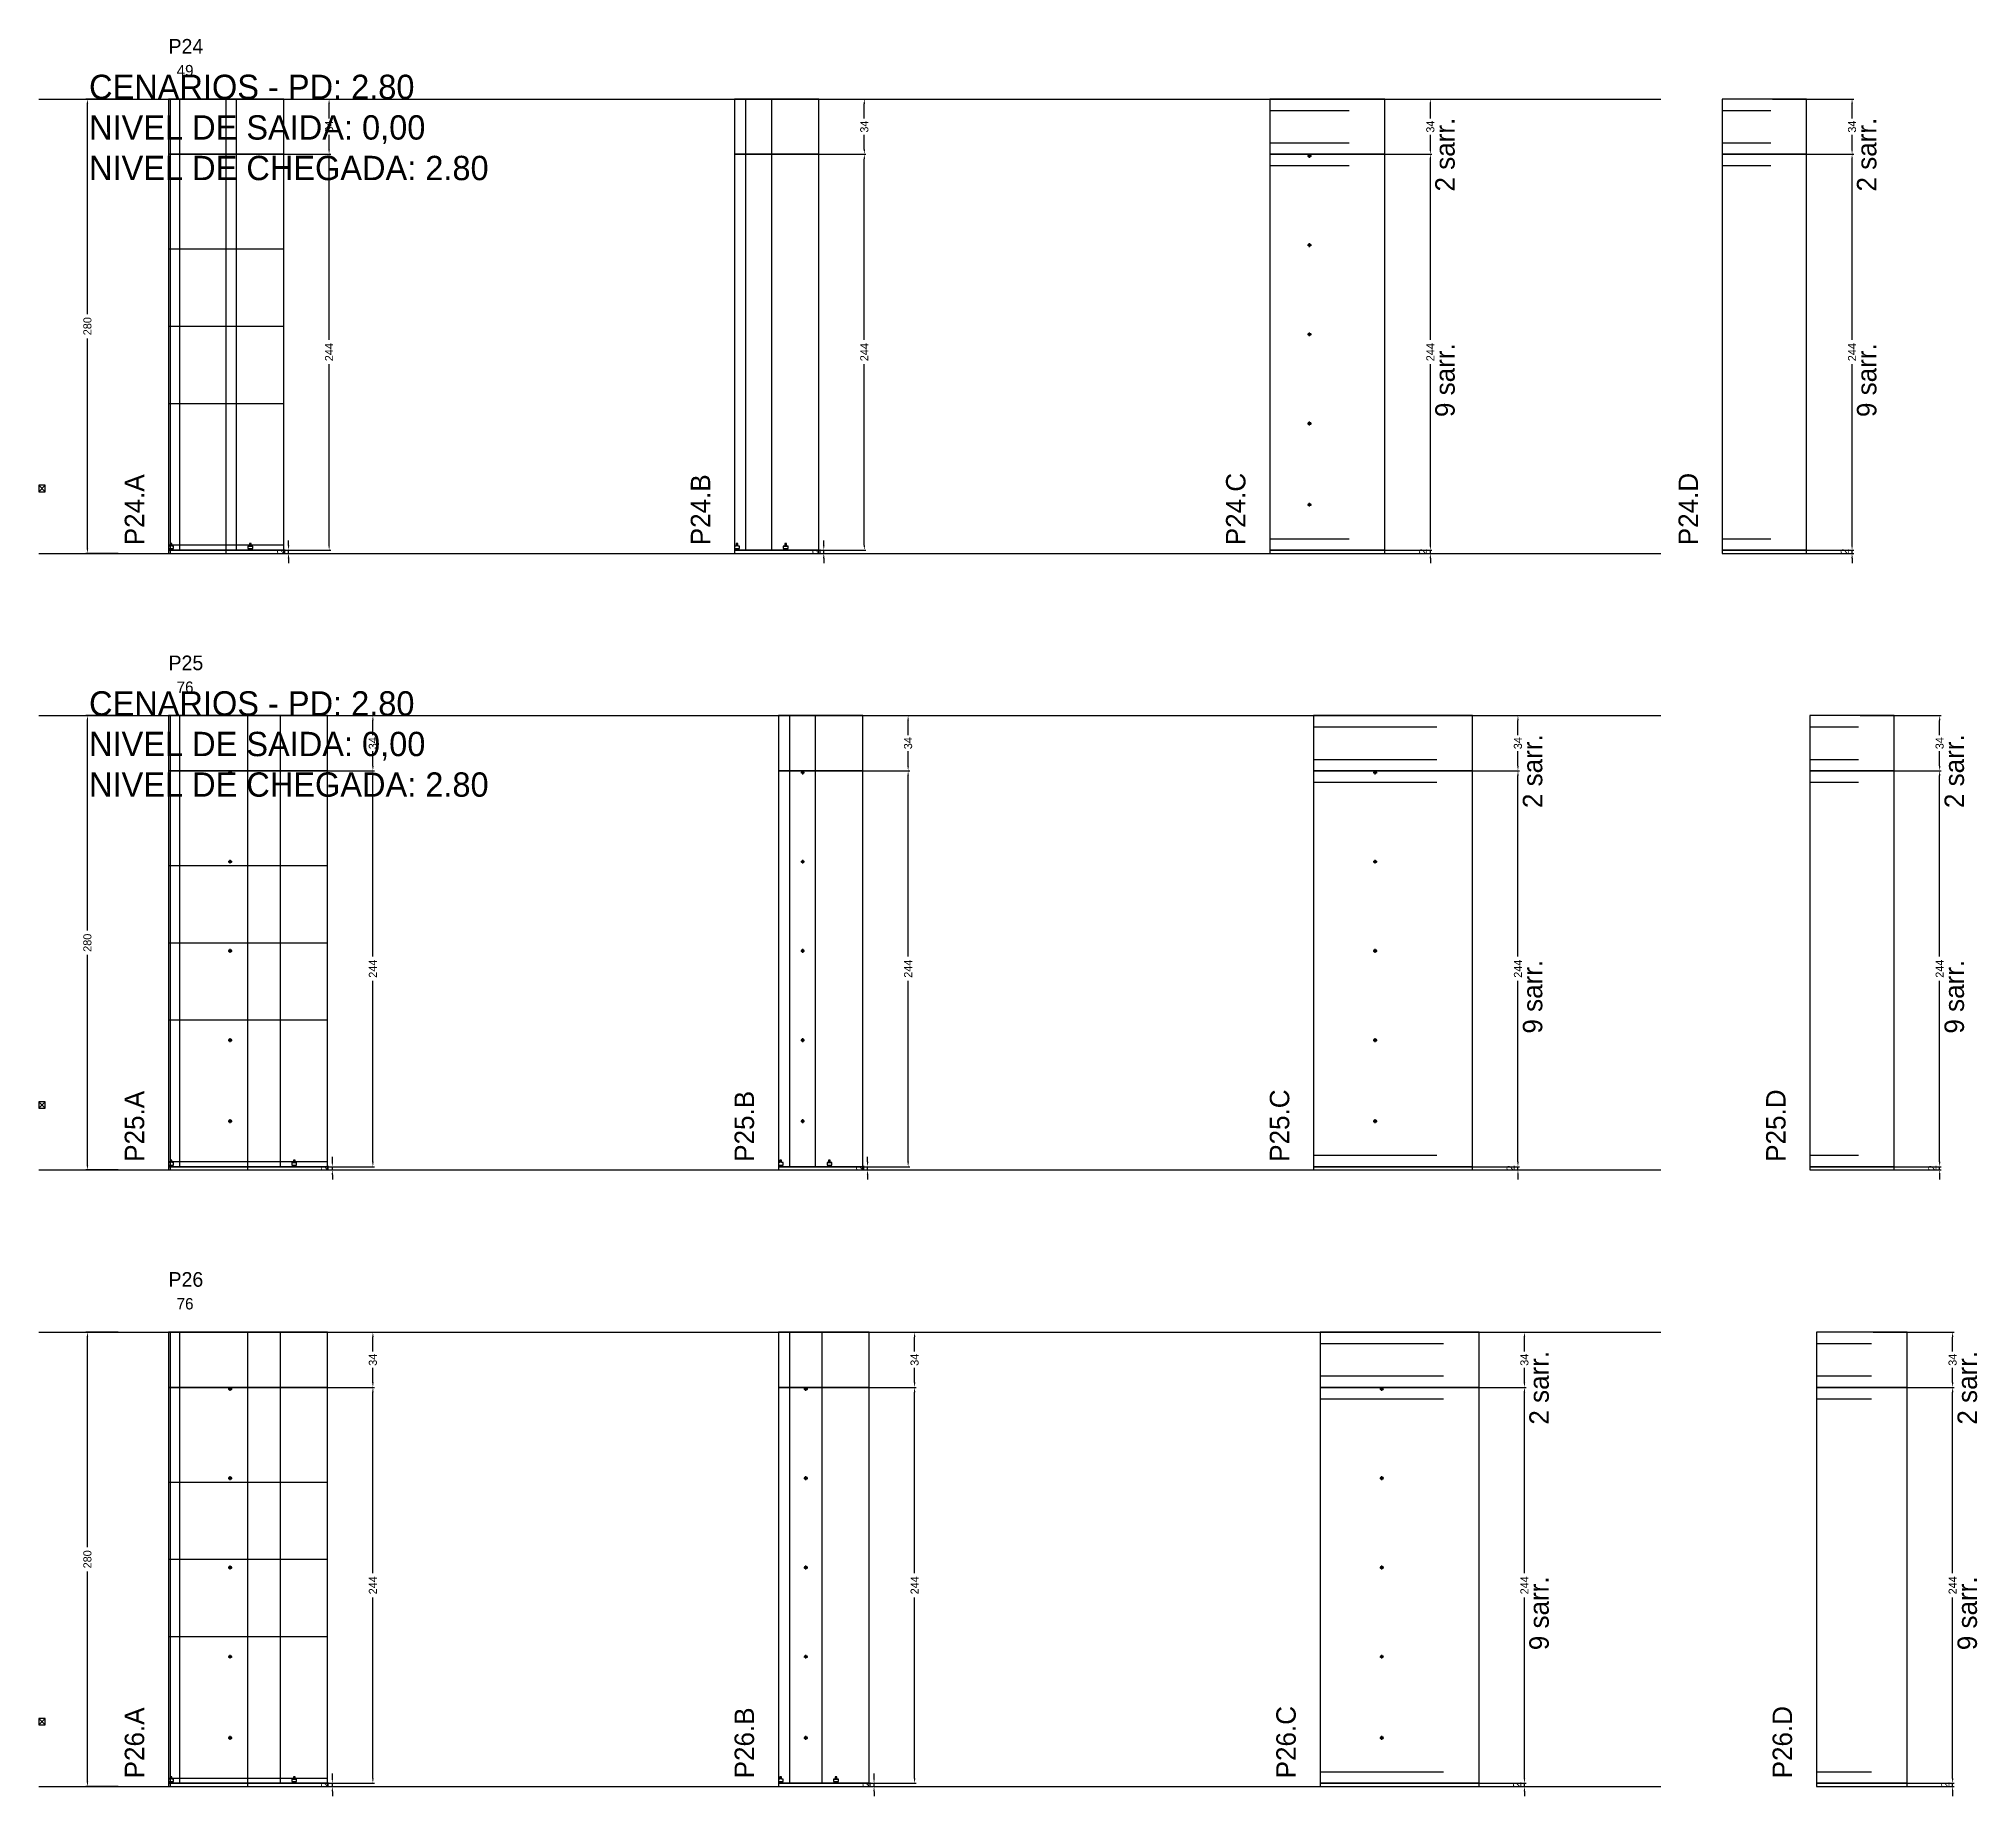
# Model space of a CAD drawing. Header units: centimetres. Extents: x -10500 to 4102, y -9886 to 295.
# Drawn here: x -7000 to -5805, y -9886 to -8803 of the extents above; entities that cross this region are included whole.
import ezdxf

# ---------------------------------------------------------------- set-up
doc = ezdxf.new("R2010")
doc.units = ezdxf.units.CM
doc.linetypes.add('DASHED', pattern=[2, -2])
for name, color, linetype in [('CHAPA', 140, 'Continuous'), ('COTA', 241, 'Continuous'), ('COTAS FURACAO', 16, 'Continuous'), ('Madeira', 30, 'Continuous'), ('MEIO_PONT', 160, 'Continuous'), ('NOMENCLATURA', 7, 'Continuous'), ('Nível', 160, 'Continuous'), ('Painéis', 200, 'Continuous'), ('Perfil Metálico', 150, 'Continuous'), ('SARR_2.2x7', 40, 'Continuous'), ('SARRAFO DE PRESSAO', 200, 'Continuous'), ('texto', 7, 'Continuous'), ('TEXTO_GERAL', 7, 'Continuous')]:
    doc.layers.add(name, color=color, linetype=linetype)
doc.dimstyles.new('PAINEL-NOVA', dxfattribs={"dimtxt": 5, "dimasz": 3, "dimexe": 1, "dimexo": 1, "dimgap": 1, "dimtad": 1, "dimcen": 2.5, "dimazin": 3, "dimtfac": 1, "dimtmove": 0, "dimatfit": 3})

msp = doc.modelspace()

# ---------------------------------------------------------------- texts
at = {"layer": 'NOMENCLATURA'}
for s, p in [('CENARIOS - PD: 2.80', (-6969, -8840)), ('NIVEL DE SAIDA: 0,00', (-6969, -8865)), ('NIVEL DE CHEGADA: 2.80', (-6969, -8890)), ('CENARIOS - PD: 2.80', (-6969, -9220)), ('NIVEL DE SAIDA: 0,00', (-6969, -9245)), ('NIVEL DE CHEGADA: 2.80', (-6969, -9270))]:
    msp.add_text(s, height=15, dxfattribs=at).set_placement(p)
for s, p in [('2 sarr.', (-6127, -8897)), ('2 sarr.', (-5867, -8897)), ('9 sarr.', (-6127, -9036)), ('9 sarr.', (-5867, -9036)), ('P24.A', (-6935, -9115)), ('P24.C', (-6256, -9115)), ('P24.D', (-5977, -9115)), ('P24.B', (-6586, -9115)), ('2 sarr.', (-6073, -9277)), ('2 sarr.', (-5813, -9277)), ('9 sarr.', (-6073, -9416)), ('9 sarr.', (-5813, -9416)), ('P25.A', (-6935, -9495)), ('P25.B', (-6559, -9495)), ('P25.C', (-6229, -9495)), ('P25.D', (-5923, -9495)), ('2 sarr.', (-6069, -9657)), ('2 sarr.', (-5805, -9657)), ('9 sarr.', (-6069, -9796)), ('9 sarr.', (-5805, -9796)), ('P26.A', (-6935, -9875)), ('P26.B', (-6559, -9875)), ('P26.C', (-6225, -9875)), ('P26.D', (-5919, -9875))]:
    msp.add_text(s, height=12, rotation=90, dxfattribs=at).set_placement(p)
at = {"layer": 'texto'}
for s, p in [('49', (-6915, -8826)), ('76', (-6915, -9206)), ('76', (-6915, -9586))]:
    msp.add_text(s, height=7, dxfattribs=at).set_placement(p)
at = {"layer": 'TEXTO_GERAL'}
for s, p in [('P24', (-6920, -8812)), ('P25', (-6920, -9192)), ('P26', (-6920, -9572))]:
    msp.add_text(s, height=9, dxfattribs=at).set_placement(p)

# ---------------------------------------------------------------- blocks, each defined once
blk = doc.blocks.new('_CLOSEDFILLED')
at = {"color": 0, "linetype": 'BYBLOCK'}
blk.add_solid([(-1, 0.16), (0, 0), (-1, -0.16)], dxfattribs=at)
blk = doc.blocks.new('*D651')
for p, q in [((-6951, -9600), (-6971, -9600)), ((-6970, -9732.5), (-6970, -9603)), ((-6970, -9877), (-6970, -9747.5)), ((-6951, -9880), (-6971, -9880))]:
    blk.add_line(p, q)
at = {"layer": 'Defpoints'}
for p in [(-6950, -9600), (-6970, -9880), (-6950, -9880)]:
    blk.add_point(p, dxfattribs=at)
at = {"layer": 'COTA', "xscale": 3, "yscale": 3}
for p, rotation in [((-6970, -9600), 90), ((-6970, -9880), 270)]:
    blk.add_blockref('_CLOSEDFILLED', p, dxfattribs=dict(at, rotation=rotation))
at = {"layer": 'COTA', "insert": (-6970, -9740), "char_height": 5, "attachment_point": 5, "rotation": 90}
blk.add_mtext('280', dxfattribs=at)
blk = doc.blocks.new('MULDURA')
at = {"layer": 'Paineis'}
for p, q in [((0, 0), (4, 4)), ((4, 0), (0, 4))]:
    blk.add_line(p, q, dxfattribs=at)
blk.add_lwpolyline([(0, 0), (4, 0), (4, 4), (0, 4)], close=True, dxfattribs=at)
blk = doc.blocks.new('*D653')
for p, q in [((-6843, -9634), (-6793, -9634)), ((-6794, -9748.5), (-6794, -9637)), ((-6794, -9875), (-6794, -9763.5)), ((-6843, -9878), (-6793, -9878))]:
    blk.add_line(p, q)
at = {"layer": 'Defpoints'}
for p in [(-6844, -9634), (-6844, -9878), (-6794, -9878)]:
    blk.add_point(p, dxfattribs=at)
at = {"layer": 'COTA', "xscale": 3, "yscale": 3}
for p, rotation in [((-6794, -9634), 90), ((-6794, -9878), 270)]:
    blk.add_blockref('_CLOSEDFILLED', p, dxfattribs=dict(at, rotation=rotation))
at = {"layer": 'COTA', "insert": (-6794, -9756), "char_height": 5, "attachment_point": 5, "rotation": 90}
blk.add_mtext('244', dxfattribs=at)
blk = doc.blocks.new('*D654')
for p, q in [((-6843, -9600), (-6793, -9600)), ((-6794, -9612), (-6794, -9603)), ((-6794, -9631), (-6794, -9622)), ((-6843, -9634), (-6793, -9634))]:
    blk.add_line(p, q)
at = {"layer": 'Defpoints'}
for p in [(-6844, -9600), (-6844, -9634), (-6794, -9634)]:
    blk.add_point(p, dxfattribs=at)
at = {"layer": 'COTA', "xscale": 3, "yscale": 3}
for p, rotation in [((-6794, -9600), 90), ((-6794, -9634), 270)]:
    blk.add_blockref('_CLOSEDFILLED', p, dxfattribs=dict(at, rotation=rotation))
at = {"layer": 'COTA', "insert": (-6794, -9617), "char_height": 5, "attachment_point": 5, "rotation": 90}
blk.add_mtext('34', dxfattribs=at)
blk = doc.blocks.new('SLIPTEE')
at = {"layer": 'Paineis'}
blk.add_lwpolyline([(0, 0), (3, 0), (3, 1.5), (2, 1.5), (2, 3), (1, 3), (1, 1.5), (0, 1.5)], close=True, dxfattribs=at)
blk = doc.blocks.new('SLIPTDD')
at = {"layer": 'Paineis'}
blk.add_line((0, 1.5), (3, 1.5), dxfattribs=at)
blk.add_lwpolyline([(0, 0), (3, 0), (3, 1.5), (2, 1.5), (2, 3), (1, 3), (1, 1.5), (0, 1.5)], close=True, dxfattribs=at)
blk = doc.blocks.new('furacao')
at = {"layer": 'COTAS FURACAO'}
for p, q in [((-1.2, 0), (1.2, 0)), ((0, -1.2), (0, 1.2))]:
    blk.add_line(p, q, dxfattribs=at)
blk.add_circle((0, 0), 0.8, dxfattribs=at)
blk = doc.blocks.new('*D656')
for p, q in [((-6509, -9634), (-6459, -9634)), ((-6460, -9748.5), (-6460, -9637)), ((-6460, -9875), (-6460, -9763.5)), ((-6509, -9878), (-6459, -9878))]:
    blk.add_line(p, q)
at = {"layer": 'Defpoints'}
for p in [(-6510, -9634), (-6510, -9878), (-6460, -9878)]:
    blk.add_point(p, dxfattribs=at)
at = {"layer": 'COTA', "xscale": 3, "yscale": 3}
for p, rotation in [((-6460, -9634), 90), ((-6460, -9878), 270)]:
    blk.add_blockref('_CLOSEDFILLED', p, dxfattribs=dict(at, rotation=rotation))
at = {"layer": 'COTA', "insert": (-6460, -9756), "char_height": 5, "attachment_point": 5, "rotation": 90}
blk.add_mtext('244', dxfattribs=at)
blk = doc.blocks.new('*D657')
for p, q in [((-6509, -9600), (-6459, -9600)), ((-6460, -9612), (-6460, -9603)), ((-6460, -9631), (-6460, -9622)), ((-6509, -9634), (-6459, -9634))]:
    blk.add_line(p, q)
at = {"layer": 'Defpoints'}
for p in [(-6510, -9600), (-6510, -9634), (-6460, -9634)]:
    blk.add_point(p, dxfattribs=at)
at = {"layer": 'COTA', "xscale": 3, "yscale": 3}
for p, rotation in [((-6460, -9600), 90), ((-6460, -9634), 270)]:
    blk.add_blockref('_CLOSEDFILLED', p, dxfattribs=dict(at, rotation=rotation))
at = {"layer": 'COTA', "insert": (-6460, -9617), "char_height": 5, "attachment_point": 5, "rotation": 90}
blk.add_mtext('34', dxfattribs=at)
blk = doc.blocks.new('*D659')
for p, q in [((-6133, -9634), (-6083, -9634)), ((-6084, -9748.5), (-6084, -9637)), ((-6084, -9875), (-6084, -9763.5)), ((-6133, -9878), (-6083, -9878))]:
    blk.add_line(p, q)
at = {"layer": 'Defpoints'}
for p in [(-6134, -9634), (-6134, -9878), (-6084, -9878)]:
    blk.add_point(p, dxfattribs=at)
at = {"layer": 'COTA', "xscale": 3, "yscale": 3}
for p, rotation in [((-6084, -9634), 90), ((-6084, -9878), 270)]:
    blk.add_blockref('_CLOSEDFILLED', p, dxfattribs=dict(at, rotation=rotation))
at = {"layer": 'COTA', "insert": (-6084, -9756), "char_height": 5, "attachment_point": 5, "rotation": 90}
blk.add_mtext('244', dxfattribs=at)
blk = doc.blocks.new('*D660')
for p, q in [((-6133, -9600), (-6083, -9600)), ((-6084, -9612), (-6084, -9603)), ((-6084, -9631), (-6084, -9622)), ((-6133, -9634), (-6083, -9634))]:
    blk.add_line(p, q)
at = {"layer": 'Defpoints'}
for p in [(-6134, -9600), (-6134, -9634), (-6084, -9634)]:
    blk.add_point(p, dxfattribs=at)
at = {"layer": 'COTA', "xscale": 3, "yscale": 3}
for p, rotation in [((-6084, -9600), 90), ((-6084, -9634), 270)]:
    blk.add_blockref('_CLOSEDFILLED', p, dxfattribs=dict(at, rotation=rotation))
at = {"layer": 'COTA', "insert": (-6084, -9617), "char_height": 5, "attachment_point": 5, "rotation": 90}
blk.add_mtext('34', dxfattribs=at)
blk = doc.blocks.new('*D662')
for p, q in [((-5869, -9634), (-5819, -9634)), ((-5820, -9748.5), (-5820, -9637)), ((-5820, -9875), (-5820, -9763.5)), ((-5869, -9878), (-5819, -9878))]:
    blk.add_line(p, q)
at = {"layer": 'Defpoints'}
for p in [(-5870, -9634), (-5870, -9878), (-5820, -9878)]:
    blk.add_point(p, dxfattribs=at)
at = {"layer": 'COTA', "xscale": 3, "yscale": 3}
for p, rotation in [((-5820, -9634), 90), ((-5820, -9878), 270)]:
    blk.add_blockref('_CLOSEDFILLED', p, dxfattribs=dict(at, rotation=rotation))
at = {"layer": 'COTA', "insert": (-5820, -9756), "char_height": 5, "attachment_point": 5, "rotation": 90}
blk.add_mtext('244', dxfattribs=at)
blk = doc.blocks.new('*D663')
for p, q in [((-5869, -9600), (-5819, -9600)), ((-5820, -9612), (-5820, -9603)), ((-5820, -9631), (-5820, -9622)), ((-5869, -9634), (-5819, -9634))]:
    blk.add_line(p, q)
at = {"layer": 'Defpoints'}
for p in [(-5870, -9600), (-5870, -9634), (-5820, -9634)]:
    blk.add_point(p, dxfattribs=at)
at = {"layer": 'COTA', "xscale": 3, "yscale": 3}
for p, rotation in [((-5820, -9600), 90), ((-5820, -9634), 270)]:
    blk.add_blockref('_CLOSEDFILLED', p, dxfattribs=dict(at, rotation=rotation))
at = {"layer": 'COTA', "insert": (-5820, -9617), "char_height": 5, "attachment_point": 5, "rotation": 90}
blk.add_mtext('34', dxfattribs=at)
blk = doc.blocks.new('*D625')
for p, q in [((-6951, -9220), (-6971, -9220)), ((-6970, -9352.5), (-6970, -9223)), ((-6970, -9497), (-6970, -9367.5)), ((-6951, -9500), (-6971, -9500))]:
    blk.add_line(p, q)
at = {"layer": 'Defpoints'}
for p in [(-6950, -9220), (-6970, -9500), (-6950, -9500)]:
    blk.add_point(p, dxfattribs=at)
at = {"layer": 'COTA', "xscale": 3, "yscale": 3}
for p, rotation in [((-6970, -9220), 90), ((-6970, -9500), 270)]:
    blk.add_blockref('_CLOSEDFILLED', p, dxfattribs=dict(at, rotation=rotation))
at = {"layer": 'COTA', "insert": (-6970, -9360), "char_height": 5, "attachment_point": 5, "rotation": 90}
blk.add_mtext('280', dxfattribs=at)
blk = doc.blocks.new('*D627')
for p, q in [((-6843, -9254), (-6793, -9254)), ((-6794, -9368.5), (-6794, -9257)), ((-6794, -9495), (-6794, -9383.5)), ((-6843, -9498), (-6793, -9498))]:
    blk.add_line(p, q)
at = {"layer": 'Defpoints'}
for p in [(-6844, -9254), (-6844, -9498), (-6794, -9498)]:
    blk.add_point(p, dxfattribs=at)
at = {"layer": 'COTA', "xscale": 3, "yscale": 3}
for p, rotation in [((-6794, -9254), 90), ((-6794, -9498), 270)]:
    blk.add_blockref('_CLOSEDFILLED', p, dxfattribs=dict(at, rotation=rotation))
at = {"layer": 'COTA', "insert": (-6794, -9376), "char_height": 5, "attachment_point": 5, "rotation": 90}
blk.add_mtext('244', dxfattribs=at)
blk = doc.blocks.new('*D628')
for p, q in [((-6843, -9220), (-6793, -9220)), ((-6794, -9232), (-6794, -9223)), ((-6794, -9251), (-6794, -9242)), ((-6843, -9254), (-6793, -9254))]:
    blk.add_line(p, q)
at = {"layer": 'Defpoints'}
for p in [(-6844, -9220), (-6844, -9254), (-6794, -9254)]:
    blk.add_point(p, dxfattribs=at)
at = {"layer": 'COTA', "xscale": 3, "yscale": 3}
for p, rotation in [((-6794, -9220), 90), ((-6794, -9254), 270)]:
    blk.add_blockref('_CLOSEDFILLED', p, dxfattribs=dict(at, rotation=rotation))
at = {"layer": 'COTA', "insert": (-6794, -9237), "char_height": 5, "attachment_point": 5, "rotation": 90}
blk.add_mtext('34', dxfattribs=at)
blk = doc.blocks.new('*D630')
for p, q in [((-6513, -9254), (-6463, -9254)), ((-6464, -9368.5), (-6464, -9257)), ((-6464, -9495), (-6464, -9383.5)), ((-6513, -9498), (-6463, -9498))]:
    blk.add_line(p, q)
at = {"layer": 'Defpoints'}
for p in [(-6514, -9254), (-6514, -9498), (-6464, -9498)]:
    blk.add_point(p, dxfattribs=at)
at = {"layer": 'COTA', "xscale": 3, "yscale": 3}
for p, rotation in [((-6464, -9254), 90), ((-6464, -9498), 270)]:
    blk.add_blockref('_CLOSEDFILLED', p, dxfattribs=dict(at, rotation=rotation))
at = {"layer": 'COTA', "insert": (-6464, -9376), "char_height": 5, "attachment_point": 5, "rotation": 90}
blk.add_mtext('244', dxfattribs=at)
blk = doc.blocks.new('*D631')
for p, q in [((-6513, -9220), (-6463, -9220)), ((-6464, -9232), (-6464, -9223)), ((-6464, -9251), (-6464, -9242)), ((-6513, -9254), (-6463, -9254))]:
    blk.add_line(p, q)
at = {"layer": 'Defpoints'}
for p in [(-6514, -9220), (-6514, -9254), (-6464, -9254)]:
    blk.add_point(p, dxfattribs=at)
at = {"layer": 'COTA', "xscale": 3, "yscale": 3}
for p, rotation in [((-6464, -9220), 90), ((-6464, -9254), 270)]:
    blk.add_blockref('_CLOSEDFILLED', p, dxfattribs=dict(at, rotation=rotation))
at = {"layer": 'COTA', "insert": (-6464, -9237), "char_height": 5, "attachment_point": 5, "rotation": 90}
blk.add_mtext('34', dxfattribs=at)
blk = doc.blocks.new('*D633')
for p, q in [((-6137, -9254), (-6087, -9254)), ((-6088, -9368.5), (-6088, -9257)), ((-6088, -9495), (-6088, -9383.5)), ((-6137, -9498), (-6087, -9498))]:
    blk.add_line(p, q)
at = {"layer": 'Defpoints'}
for p in [(-6138, -9254), (-6138, -9498), (-6088, -9498)]:
    blk.add_point(p, dxfattribs=at)
at = {"layer": 'COTA', "xscale": 3, "yscale": 3}
for p, rotation in [((-6088, -9254), 90), ((-6088, -9498), 270)]:
    blk.add_blockref('_CLOSEDFILLED', p, dxfattribs=dict(at, rotation=rotation))
at = {"layer": 'COTA', "insert": (-6088, -9376), "char_height": 5, "attachment_point": 5, "rotation": 90}
blk.add_mtext('244', dxfattribs=at)
blk = doc.blocks.new('*D634')
for p, q in [((-6137, -9220), (-6087, -9220)), ((-6088, -9232), (-6088, -9223)), ((-6088, -9251), (-6088, -9242)), ((-6137, -9254), (-6087, -9254))]:
    blk.add_line(p, q)
at = {"layer": 'Defpoints'}
for p in [(-6138, -9220), (-6138, -9254), (-6088, -9254)]:
    blk.add_point(p, dxfattribs=at)
at = {"layer": 'COTA', "xscale": 3, "yscale": 3}
for p, rotation in [((-6088, -9220), 90), ((-6088, -9254), 270)]:
    blk.add_blockref('_CLOSEDFILLED', p, dxfattribs=dict(at, rotation=rotation))
at = {"layer": 'COTA', "insert": (-6088, -9237), "char_height": 5, "attachment_point": 5, "rotation": 90}
blk.add_mtext('34', dxfattribs=at)
blk = doc.blocks.new('*D636')
for p, q in [((-5877, -9254), (-5827, -9254)), ((-5828, -9368.5), (-5828, -9257)), ((-5828, -9495), (-5828, -9383.5)), ((-5877, -9498), (-5827, -9498))]:
    blk.add_line(p, q)
at = {"layer": 'Defpoints'}
for p in [(-5878, -9254), (-5878, -9498), (-5828, -9498)]:
    blk.add_point(p, dxfattribs=at)
at = {"layer": 'COTA', "xscale": 3, "yscale": 3}
for p, rotation in [((-5828, -9254), 90), ((-5828, -9498), 270)]:
    blk.add_blockref('_CLOSEDFILLED', p, dxfattribs=dict(at, rotation=rotation))
at = {"layer": 'COTA', "insert": (-5828, -9376), "char_height": 5, "attachment_point": 5, "rotation": 90}
blk.add_mtext('244', dxfattribs=at)
blk = doc.blocks.new('*D637')
for p, q in [((-5877, -9220), (-5827, -9220)), ((-5828, -9232), (-5828, -9223)), ((-5828, -9251), (-5828, -9242)), ((-5877, -9254), (-5827, -9254))]:
    blk.add_line(p, q)
at = {"layer": 'Defpoints'}
for p in [(-5878, -9220), (-5878, -9254), (-5828, -9254)]:
    blk.add_point(p, dxfattribs=at)
at = {"layer": 'COTA', "xscale": 3, "yscale": 3}
for p, rotation in [((-5828, -9220), 90), ((-5828, -9254), 270)]:
    blk.add_blockref('_CLOSEDFILLED', p, dxfattribs=dict(at, rotation=rotation))
at = {"layer": 'COTA', "insert": (-5828, -9237), "char_height": 5, "attachment_point": 5, "rotation": 90}
blk.add_mtext('34', dxfattribs=at)
blk = doc.blocks.new('*D599')
for p, q in [((-6951, -8840), (-6971, -8840)), ((-6970, -8972.5), (-6970, -8843)), ((-6970, -9117), (-6970, -8987.5)), ((-6951, -9120), (-6971, -9120))]:
    blk.add_line(p, q)
at = {"layer": 'Defpoints'}
for p in [(-6950, -8840), (-6970, -9120), (-6950, -9120)]:
    blk.add_point(p, dxfattribs=at)
at = {"layer": 'COTA', "xscale": 3, "yscale": 3}
for p, rotation in [((-6970, -8840), 90), ((-6970, -9120), 270)]:
    blk.add_blockref('_CLOSEDFILLED', p, dxfattribs=dict(at, rotation=rotation))
at = {"layer": 'COTA', "insert": (-6970, -8980), "char_height": 5, "attachment_point": 5, "rotation": 90}
blk.add_mtext('280', dxfattribs=at)
blk = doc.blocks.new('*D601')
for p, q in [((-6870, -8874), (-6820, -8874)), ((-6821, -8988.5), (-6821, -8877)), ((-6821, -9115), (-6821, -9003.5)), ((-6870, -9118), (-6820, -9118))]:
    blk.add_line(p, q)
at = {"layer": 'Defpoints'}
for p in [(-6871, -8874), (-6871, -9118), (-6821, -9118)]:
    blk.add_point(p, dxfattribs=at)
at = {"layer": 'COTA', "xscale": 3, "yscale": 3}
for p, rotation in [((-6821, -8874), 90), ((-6821, -9118), 270)]:
    blk.add_blockref('_CLOSEDFILLED', p, dxfattribs=dict(at, rotation=rotation))
at = {"layer": 'COTA', "insert": (-6821, -8996), "char_height": 5, "attachment_point": 5, "rotation": 90}
blk.add_mtext('244', dxfattribs=at)
blk = doc.blocks.new('*D602')
for p, q in [((-6870, -8840), (-6820, -8840)), ((-6821, -8852), (-6821, -8843)), ((-6821, -8871), (-6821, -8862)), ((-6870, -8874), (-6820, -8874))]:
    blk.add_line(p, q)
at = {"layer": 'Defpoints'}
for p in [(-6871, -8840), (-6871, -8874), (-6821, -8874)]:
    blk.add_point(p, dxfattribs=at)
at = {"layer": 'COTA', "xscale": 3, "yscale": 3}
for p, rotation in [((-6821, -8840), 90), ((-6821, -8874), 270)]:
    blk.add_blockref('_CLOSEDFILLED', p, dxfattribs=dict(at, rotation=rotation))
at = {"layer": 'COTA', "insert": (-6821, -8857), "char_height": 5, "attachment_point": 5, "rotation": 90}
blk.add_mtext('34', dxfattribs=at)
blk = doc.blocks.new('*D604')
for p, q in [((-6540, -8874), (-6490, -8874)), ((-6491, -8988.5), (-6491, -8877)), ((-6491, -9115), (-6491, -9003.5)), ((-6540, -9118), (-6490, -9118))]:
    blk.add_line(p, q)
at = {"layer": 'Defpoints'}
for p in [(-6541, -8874), (-6541, -9118), (-6491, -9118)]:
    blk.add_point(p, dxfattribs=at)
at = {"layer": 'COTA', "xscale": 3, "yscale": 3}
for p, rotation in [((-6491, -8874), 90), ((-6491, -9118), 270)]:
    blk.add_blockref('_CLOSEDFILLED', p, dxfattribs=dict(at, rotation=rotation))
at = {"layer": 'COTA', "insert": (-6491, -8996), "char_height": 5, "attachment_point": 5, "rotation": 90}
blk.add_mtext('244', dxfattribs=at)
blk = doc.blocks.new('*D605')
for p, q in [((-6540, -8840), (-6490, -8840)), ((-6491, -8852), (-6491, -8843)), ((-6491, -8871), (-6491, -8862)), ((-6540, -8874), (-6490, -8874))]:
    blk.add_line(p, q)
at = {"layer": 'Defpoints'}
for p in [(-6541, -8840), (-6541, -8874), (-6491, -8874)]:
    blk.add_point(p, dxfattribs=at)
at = {"layer": 'COTA', "xscale": 3, "yscale": 3}
for p, rotation in [((-6491, -8840), 90), ((-6491, -8874), 270)]:
    blk.add_blockref('_CLOSEDFILLED', p, dxfattribs=dict(at, rotation=rotation))
at = {"layer": 'COTA', "insert": (-6491, -8857), "char_height": 5, "attachment_point": 5, "rotation": 90}
blk.add_mtext('34', dxfattribs=at)
blk = doc.blocks.new('*D607')
for p, q in [((-6191, -8874), (-6141, -8874)), ((-6142, -8988.5), (-6142, -8877)), ((-6142, -9115), (-6142, -9003.5)), ((-6191, -9118), (-6141, -9118))]:
    blk.add_line(p, q)
at = {"layer": 'Defpoints'}
for p in [(-6192, -8874), (-6192, -9118), (-6142, -9118)]:
    blk.add_point(p, dxfattribs=at)
at = {"layer": 'COTA', "xscale": 3, "yscale": 3}
for p, rotation in [((-6142, -8874), 90), ((-6142, -9118), 270)]:
    blk.add_blockref('_CLOSEDFILLED', p, dxfattribs=dict(at, rotation=rotation))
at = {"layer": 'COTA', "insert": (-6142, -8996), "char_height": 5, "attachment_point": 5, "rotation": 90}
blk.add_mtext('244', dxfattribs=at)
blk = doc.blocks.new('*D608')
for p, q in [((-6191, -8840), (-6141, -8840)), ((-6142, -8852), (-6142, -8843)), ((-6142, -8871), (-6142, -8862)), ((-6191, -8874), (-6141, -8874))]:
    blk.add_line(p, q)
at = {"layer": 'Defpoints'}
for p in [(-6192, -8840), (-6192, -8874), (-6142, -8874)]:
    blk.add_point(p, dxfattribs=at)
at = {"layer": 'COTA', "xscale": 3, "yscale": 3}
for p, rotation in [((-6142, -8840), 90), ((-6142, -8874), 270)]:
    blk.add_blockref('_CLOSEDFILLED', p, dxfattribs=dict(at, rotation=rotation))
at = {"layer": 'COTA', "insert": (-6142, -8857), "char_height": 5, "attachment_point": 5, "rotation": 90}
blk.add_mtext('34', dxfattribs=at)
blk = doc.blocks.new('*D610')
for p, q in [((-5931, -8874), (-5881, -8874)), ((-5882, -8988.5), (-5882, -8877)), ((-5882, -9115), (-5882, -9003.5)), ((-5931, -9118), (-5881, -9118))]:
    blk.add_line(p, q)
at = {"layer": 'Defpoints'}
for p in [(-5932, -8874), (-5932, -9118), (-5882, -9118)]:
    blk.add_point(p, dxfattribs=at)
at = {"layer": 'COTA', "xscale": 3, "yscale": 3}
for p, rotation in [((-5882, -8874), 90), ((-5882, -9118), 270)]:
    blk.add_blockref('_CLOSEDFILLED', p, dxfattribs=dict(at, rotation=rotation))
at = {"layer": 'COTA', "insert": (-5882, -8996), "char_height": 5, "attachment_point": 5, "rotation": 90}
blk.add_mtext('244', dxfattribs=at)
blk = doc.blocks.new('*D611')
for p, q in [((-5931, -8840), (-5881, -8840)), ((-5882, -8852), (-5882, -8843)), ((-5882, -8871), (-5882, -8862)), ((-5931, -8874), (-5881, -8874))]:
    blk.add_line(p, q)
at = {"layer": 'Defpoints'}
for p in [(-5932, -8840), (-5932, -8874), (-5882, -8874)]:
    blk.add_point(p, dxfattribs=at)
at = {"layer": 'COTA', "xscale": 3, "yscale": 3}
for p, rotation in [((-5882, -8840), 90), ((-5882, -8874), 270)]:
    blk.add_blockref('_CLOSEDFILLED', p, dxfattribs=dict(at, rotation=rotation))
at = {"layer": 'COTA', "insert": (-5882, -8857), "char_height": 5, "attachment_point": 5, "rotation": 90}
blk.add_mtext('34', dxfattribs=at)

# ---------------------------------------------------------------- dimensions: what is measured, and where the dimension line sits
at = {"layer": 'COTA'}
for base, p1, p2, picture, middle in [((-6970, -9120), (-6950, -9120), (-6950, -8840), '*D599', (-6970, -8980)), ((-6821, -8874), (-6871, -8874), (-6871, -8840), '*D602', (-6821, -8857)), ((-6491, -8874), (-6541, -8874), (-6541, -8840), '*D605', (-6491, -8857)), ((-6142, -8874), (-6192, -8874), (-6192, -8840), '*D608', (-6142, -8857)), ((-5882, -8874), (-5932, -8874), (-5932, -8840), '*D611', (-5882, -8857)), ((-6821, -9118), (-6871, -9118), (-6871, -8874), '*D601', (-6821, -8996)), ((-6491, -9118), (-6541, -9118), (-6541, -8874), '*D604', (-6491, -8996)), ((-6142, -9118), (-6192, -9118), (-6192, -8874), '*D607', (-6142, -8996)), ((-5882, -9118), (-5932, -9118), (-5932, -8874), '*D610', (-5882, -8996)), ((-6970, -9500), (-6950, -9500), (-6950, -9220), '*D625', (-6970, -9360)), ((-6794, -9254), (-6844, -9254), (-6844, -9220), '*D628', (-6794, -9237)), ((-6464, -9254), (-6514, -9254), (-6514, -9220), '*D631', (-6464, -9237)), ((-6088, -9254), (-6138, -9254), (-6138, -9220), '*D634', (-6088, -9237)), ((-5828, -9254), (-5878, -9254), (-5878, -9220), '*D637', (-5828, -9237)), ((-6794, -9498), (-6844, -9498), (-6844, -9254), '*D627', (-6794, -9376)), ((-6464, -9498), (-6514, -9498), (-6514, -9254), '*D630', (-6464, -9376)), ((-6088, -9498), (-6138, -9498), (-6138, -9254), '*D633', (-6088, -9376)), ((-5828, -9498), (-5878, -9498), (-5878, -9254), '*D636', (-5828, -9376)), ((-6970, -9880), (-6950, -9880), (-6950, -9600), '*D651', (-6970, -9740)), ((-6794, -9634), (-6844, -9634), (-6844, -9600), '*D654', (-6794, -9617)), ((-6460, -9634), (-6510, -9634), (-6510, -9600), '*D657', (-6460, -9617)), ((-6084, -9634), (-6134, -9634), (-6134, -9600), '*D660', (-6084, -9617)), ((-5820, -9634), (-5870, -9634), (-5870, -9600), '*D663', (-5820, -9617)), ((-6794, -9878), (-6844, -9878), (-6844, -9634), '*D653', (-6794, -9756)), ((-6460, -9878), (-6510, -9878), (-6510, -9634), '*D656', (-6460, -9756)), ((-6084, -9878), (-6134, -9878), (-6134, -9634), '*D659', (-6084, -9756)), ((-5820, -9878), (-5870, -9878), (-5870, -9634), '*D662', (-5820, -9756))]:
    dim = msp.add_linear_dim(base=base, p1=p1, p2=p2, angle=90, dimstyle='PAINEL-NOVA', dxfattribs=at)
    dim.commit()
    dim.dimension.update_dxf_attribs({"geometry": picture, "text_midpoint": middle})
for base, p1, p2 in [((-6846, -9120), (-6871, -9120), (-6871, -9118)), ((-6516, -9120), (-6541, -9120), (-6541, -9118)), ((-6142, -9120), (-6192, -9120), (-6192, -9118)), ((-5882, -9120), (-5932, -9120), (-5932, -9118)), ((-6819, -9500), (-6844, -9500), (-6844, -9498)), ((-6489, -9500), (-6514, -9500), (-6514, -9498)), ((-6088, -9500), (-6138, -9500), (-6138, -9498)), ((-5828, -9500), (-5878, -9500), (-5878, -9498)), ((-6819, -9880), (-6844, -9880), (-6844, -9878)), ((-6485, -9880), (-6510, -9880), (-6510, -9878)), ((-6084, -9880), (-6134, -9880), (-6134, -9878)), ((-5820, -9880), (-5870, -9880), (-5870, -9878))]:
    msp.add_linear_dim(base=base, p1=p1, p2=p2, angle=90, dimstyle='PAINEL-NOVA', dxfattribs=at).render()

# ---------------------------------------------------------------- linework, layer by layer
at = {"layer": 'CHAPA'}
for points in [[(-6920, -9120), (-6918.8, -9120), (-6918.8, -8840), (-6920, -8840)], [(-6920, -9500), (-6918.8, -9500), (-6918.8, -9220), (-6920, -9220)], [(-6920, -9880), (-6918.8, -9880), (-6918.8, -9600), (-6920, -9600)]]:
    msp.add_lwpolyline(points, close=True, dxfattribs=at)
at = {"layer": 'Madeira'}
for points in [[(-6920, -8932.4), (-6849, -8932.4)], [(-6920, -9027.6), (-6849, -9027.6)], [(-6920, -9312.4), (-6822, -9312.4)], [(-6920, -9407.6), (-6822, -9407.6)], [(-6920, -9692.4), (-6822, -9692.4)], [(-6920, -9787.6), (-6822, -9787.6)]]:
    msp.add_lwpolyline(points, dxfattribs=at)
at = {"layer": 'MEIO_PONT'}
for points in [[(-6920, -8980), (-6849, -8980)], [(-6920, -9360), (-6822, -9360)], [(-6920, -9740), (-6822, -9740)]]:
    msp.add_lwpolyline(points, dxfattribs=at)
at = {"layer": 'Nível', "linetype": 'DASHED'}
for points in [[(-7000, -8840), (-6000, -8840)], [(-7000, -9120), (-6000, -9120)], [(-7000, -9220), (-6000, -9220)], [(-7000, -9500), (-6000, -9500)], [(-7000, -9600), (-6000, -9600)], [(-7000, -9880), (-6000, -9880)]]:
    msp.add_lwpolyline(points, dxfattribs=at)
at = {"layer": 'Painéis'}
for points in [[(-6920, -8874), (-6849, -8874), (-6849, -8840), (-6920, -8840)], [(-6920, -9120), (-6849, -9120), (-6849, -8840), (-6920, -8840)], [(-6571, -8874), (-6519, -8874), (-6519, -8840), (-6571, -8840)], [(-6241, -8874), (-6170, -8874), (-6170, -8840), (-6241, -8840)], [(-5962, -8874), (-5910, -8874), (-5910, -8840), (-5962, -8840)], [(-6920, -9118), (-6849, -9118), (-6849, -8874), (-6920, -8874)], [(-6571, -9118), (-6519, -9118), (-6519, -8874), (-6571, -8874)], [(-6241, -9118), (-6170, -9118), (-6170, -8874), (-6241, -8874)], [(-5962, -9118), (-5910, -9118), (-5910, -8874), (-5962, -8874)], [(-6920, -9120), (-6849, -9120), (-6849, -9118), (-6920, -9118)], [(-6571, -9120), (-6519, -9120), (-6519, -9118), (-6571, -9118)], [(-6241, -9120), (-6170, -9120), (-6170, -9118), (-6241, -9118)], [(-5962, -9120), (-5910, -9120), (-5910, -9118), (-5962, -9118)], [(-6920, -9254), (-6822, -9254), (-6822, -9220), (-6920, -9220)], [(-6920, -9500), (-6822, -9500), (-6822, -9220), (-6920, -9220)], [(-6544, -9254), (-6492, -9254), (-6492, -9220), (-6544, -9220)], [(-6214, -9254), (-6116, -9254), (-6116, -9220), (-6214, -9220)], [(-5908, -9254), (-5856, -9254), (-5856, -9220), (-5908, -9220)], [(-6920, -9498), (-6822, -9498), (-6822, -9254), (-6920, -9254)], [(-6544, -9498), (-6492, -9498), (-6492, -9254), (-6544, -9254)], [(-6214, -9498), (-6116, -9498), (-6116, -9254), (-6214, -9254)], [(-5908, -9498), (-5856, -9498), (-5856, -9254), (-5908, -9254)], [(-6920, -9500), (-6822, -9500), (-6822, -9498), (-6920, -9498)], [(-6544, -9500), (-6492, -9500), (-6492, -9498), (-6544, -9498)], [(-6214, -9500), (-6116, -9500), (-6116, -9498), (-6214, -9498)], [(-5908, -9500), (-5856, -9500), (-5856, -9498), (-5908, -9498)], [(-6920, -9634), (-6822, -9634), (-6822, -9600), (-6920, -9600)], [(-6920, -9880), (-6822, -9880), (-6822, -9600), (-6920, -9600)], [(-6544, -9634), (-6488, -9634), (-6488, -9600), (-6544, -9600)], [(-6210, -9634), (-6112, -9634), (-6112, -9600), (-6210, -9600)], [(-5904, -9634), (-5848, -9634), (-5848, -9600), (-5904, -9600)], [(-6920, -9878), (-6822, -9878), (-6822, -9634), (-6920, -9634)], [(-6544, -9878), (-6488, -9878), (-6488, -9634), (-6544, -9634)], [(-6210, -9878), (-6112, -9878), (-6112, -9634), (-6210, -9634)], [(-5904, -9878), (-5848, -9878), (-5848, -9634), (-5904, -9634)], [(-6920, -9880), (-6822, -9880), (-6822, -9878), (-6920, -9878)], [(-6544, -9880), (-6488, -9880), (-6488, -9878), (-6544, -9878)], [(-6210, -9880), (-6112, -9880), (-6112, -9878), (-6210, -9878)], [(-5904, -9880), (-5848, -9880), (-5848, -9878), (-5904, -9878)]]:
    msp.add_lwpolyline(points, close=True, dxfattribs=at)
at = {"layer": 'Perfil Metálico'}
for p, q in [((-6884.5, -9120), (-6884.5, -8840)), ((-6871, -9500), (-6871, -9220)), ((-6871, -9880), (-6871, -9600))]:
    msp.add_line(p, q, dxfattribs=at)
at = {"layer": 'SARR_2.2x7'}
for points in [[(-6913, -8874), (-6913, -8840)], [(-6878, -8874), (-6878, -8840)], [(-6564, -8874), (-6564, -8840)], [(-6548, -8874), (-6548, -8840)], [(-6241, -8847), (-6192, -8847)], [(-5962, -8847), (-5932, -8847)], [(-6241, -8867), (-6192, -8867)], [(-5962, -8867), (-5932, -8867)], [(-6241, -8881), (-6192, -8881)], [(-5962, -8881), (-5932, -8881)], [(-6241, -9111), (-6192, -9111)], [(-5962, -9111), (-5932, -9111)], [(-6913, -9254), (-6913, -9220)], [(-6851, -9254), (-6851, -9220)], [(-6537, -9254), (-6537, -9220)], [(-6521, -9254), (-6521, -9220)], [(-6214, -9227), (-6138, -9227)], [(-5908, -9227), (-5878, -9227)], [(-6214, -9247), (-6138, -9247)], [(-5908, -9247), (-5878, -9247)], [(-6214, -9261), (-6138, -9261)], [(-5908, -9261), (-5878, -9261)], [(-6214, -9491), (-6138, -9491)], [(-5908, -9491), (-5878, -9491)], [(-6913, -9634), (-6913, -9600)], [(-6851, -9634), (-6851, -9600)], [(-6537, -9634), (-6537, -9600)], [(-6517, -9634), (-6517, -9600)], [(-6210, -9607), (-6134, -9607)], [(-5904, -9607), (-5870, -9607)], [(-6210, -9627), (-6134, -9627)], [(-5904, -9627), (-5870, -9627)], [(-6210, -9641), (-6134, -9641)], [(-5904, -9641), (-5870, -9641)], [(-6210, -9871), (-6134, -9871)], [(-5904, -9871), (-5870, -9871)]]:
    msp.add_lwpolyline(points, dxfattribs=at)
at = {"layer": 'SARR_2.2x7', "linetype": 'DASHED'}
for points in [[(-6913, -9118), (-6913, -8874)], [(-6878, -9118), (-6878, -8874)], [(-6564, -9118), (-6564, -8874)], [(-6548, -9118), (-6548, -8874)], [(-6913, -9498), (-6913, -9254)], [(-6851, -9498), (-6851, -9254)], [(-6537, -9498), (-6537, -9254)], [(-6521, -9498), (-6521, -9254)], [(-6913, -9878), (-6913, -9634)], [(-6851, -9878), (-6851, -9634)], [(-6537, -9878), (-6537, -9634)], [(-6517, -9878), (-6517, -9634)]]:
    msp.add_lwpolyline(points, dxfattribs=at)
at = {"layer": 'SARRAFO DE PRESSAO'}
for points in [[(-6920, -9120), (-6849, -9120), (-6849, -9115), (-6920, -9115)], [(-6920, -9500), (-6822, -9500), (-6822, -9495), (-6920, -9495)], [(-6920, -9880), (-6822, -9880), (-6822, -9875), (-6920, -9875)]]:
    msp.add_lwpolyline(points, close=True, dxfattribs=at)

# ---------------------------------------------------------------- block references
at = {"layer": 'COTA'}
for name, p in [('furacao', (-6216.5, -8875)), ('furacao', (-6216.5, -8930)), ('furacao', (-6216.5, -8985)), ('furacao', (-6216.5, -9040)), ('MULDURA', (-7000, -9082)), ('furacao', (-6216.5, -9090)), ('SLIPTEE', (-6920, -9117)), ('SLIPTDD', (-6871, -9117)), ('SLIPTEE', (-6571, -9117)), ('SLIPTDD', (-6541, -9117)), ('furacao', (-6882, -9255)), ('furacao', (-6529, -9255)), ('furacao', (-6176, -9255)), ('furacao', (-6882, -9310)), ('furacao', (-6529, -9310)), ('furacao', (-6176, -9310)), ('furacao', (-6882, -9365)), ('furacao', (-6529, -9365)), ('furacao', (-6176, -9365)), ('furacao', (-6882, -9420)), ('furacao', (-6529, -9420)), ('furacao', (-6176, -9420)), ('MULDURA', (-7000, -9462)), ('furacao', (-6882, -9470)), ('furacao', (-6529, -9470)), ('furacao', (-6176, -9470)), ('SLIPTEE', (-6920, -9497)), ('SLIPTDD', (-6844, -9497)), ('SLIPTEE', (-6544, -9497)), ('SLIPTDD', (-6514, -9497)), ('furacao', (-6882, -9635)), ('furacao', (-6527, -9635)), ('furacao', (-6172, -9635)), ('furacao', (-6882, -9690)), ('furacao', (-6527, -9690)), ('furacao', (-6172, -9690)), ('furacao', (-6882, -9745)), ('furacao', (-6527, -9745)), ('furacao', (-6172, -9745)), ('furacao', (-6882, -9800)), ('furacao', (-6527, -9800)), ('furacao', (-6172, -9800)), ('MULDURA', (-7000, -9842)), ('furacao', (-6882, -9850)), ('furacao', (-6527, -9850)), ('furacao', (-6172, -9850)), ('SLIPTEE', (-6920, -9877)), ('SLIPTDD', (-6844, -9877)), ('SLIPTEE', (-6544, -9877)), ('SLIPTDD', (-6510, -9877))]:
    msp.add_blockref(name, p, dxfattribs=at)

msp.set_redraw_order([(e.dxf.handle, doc.entitydb.next_handle()) for e in msp.query("TEXT MTEXT ATTDEF DIMENSION ARC_DIMENSION")])  # texts and dimensions are drawn at this point

doc.saveas('drawing.dxf')
